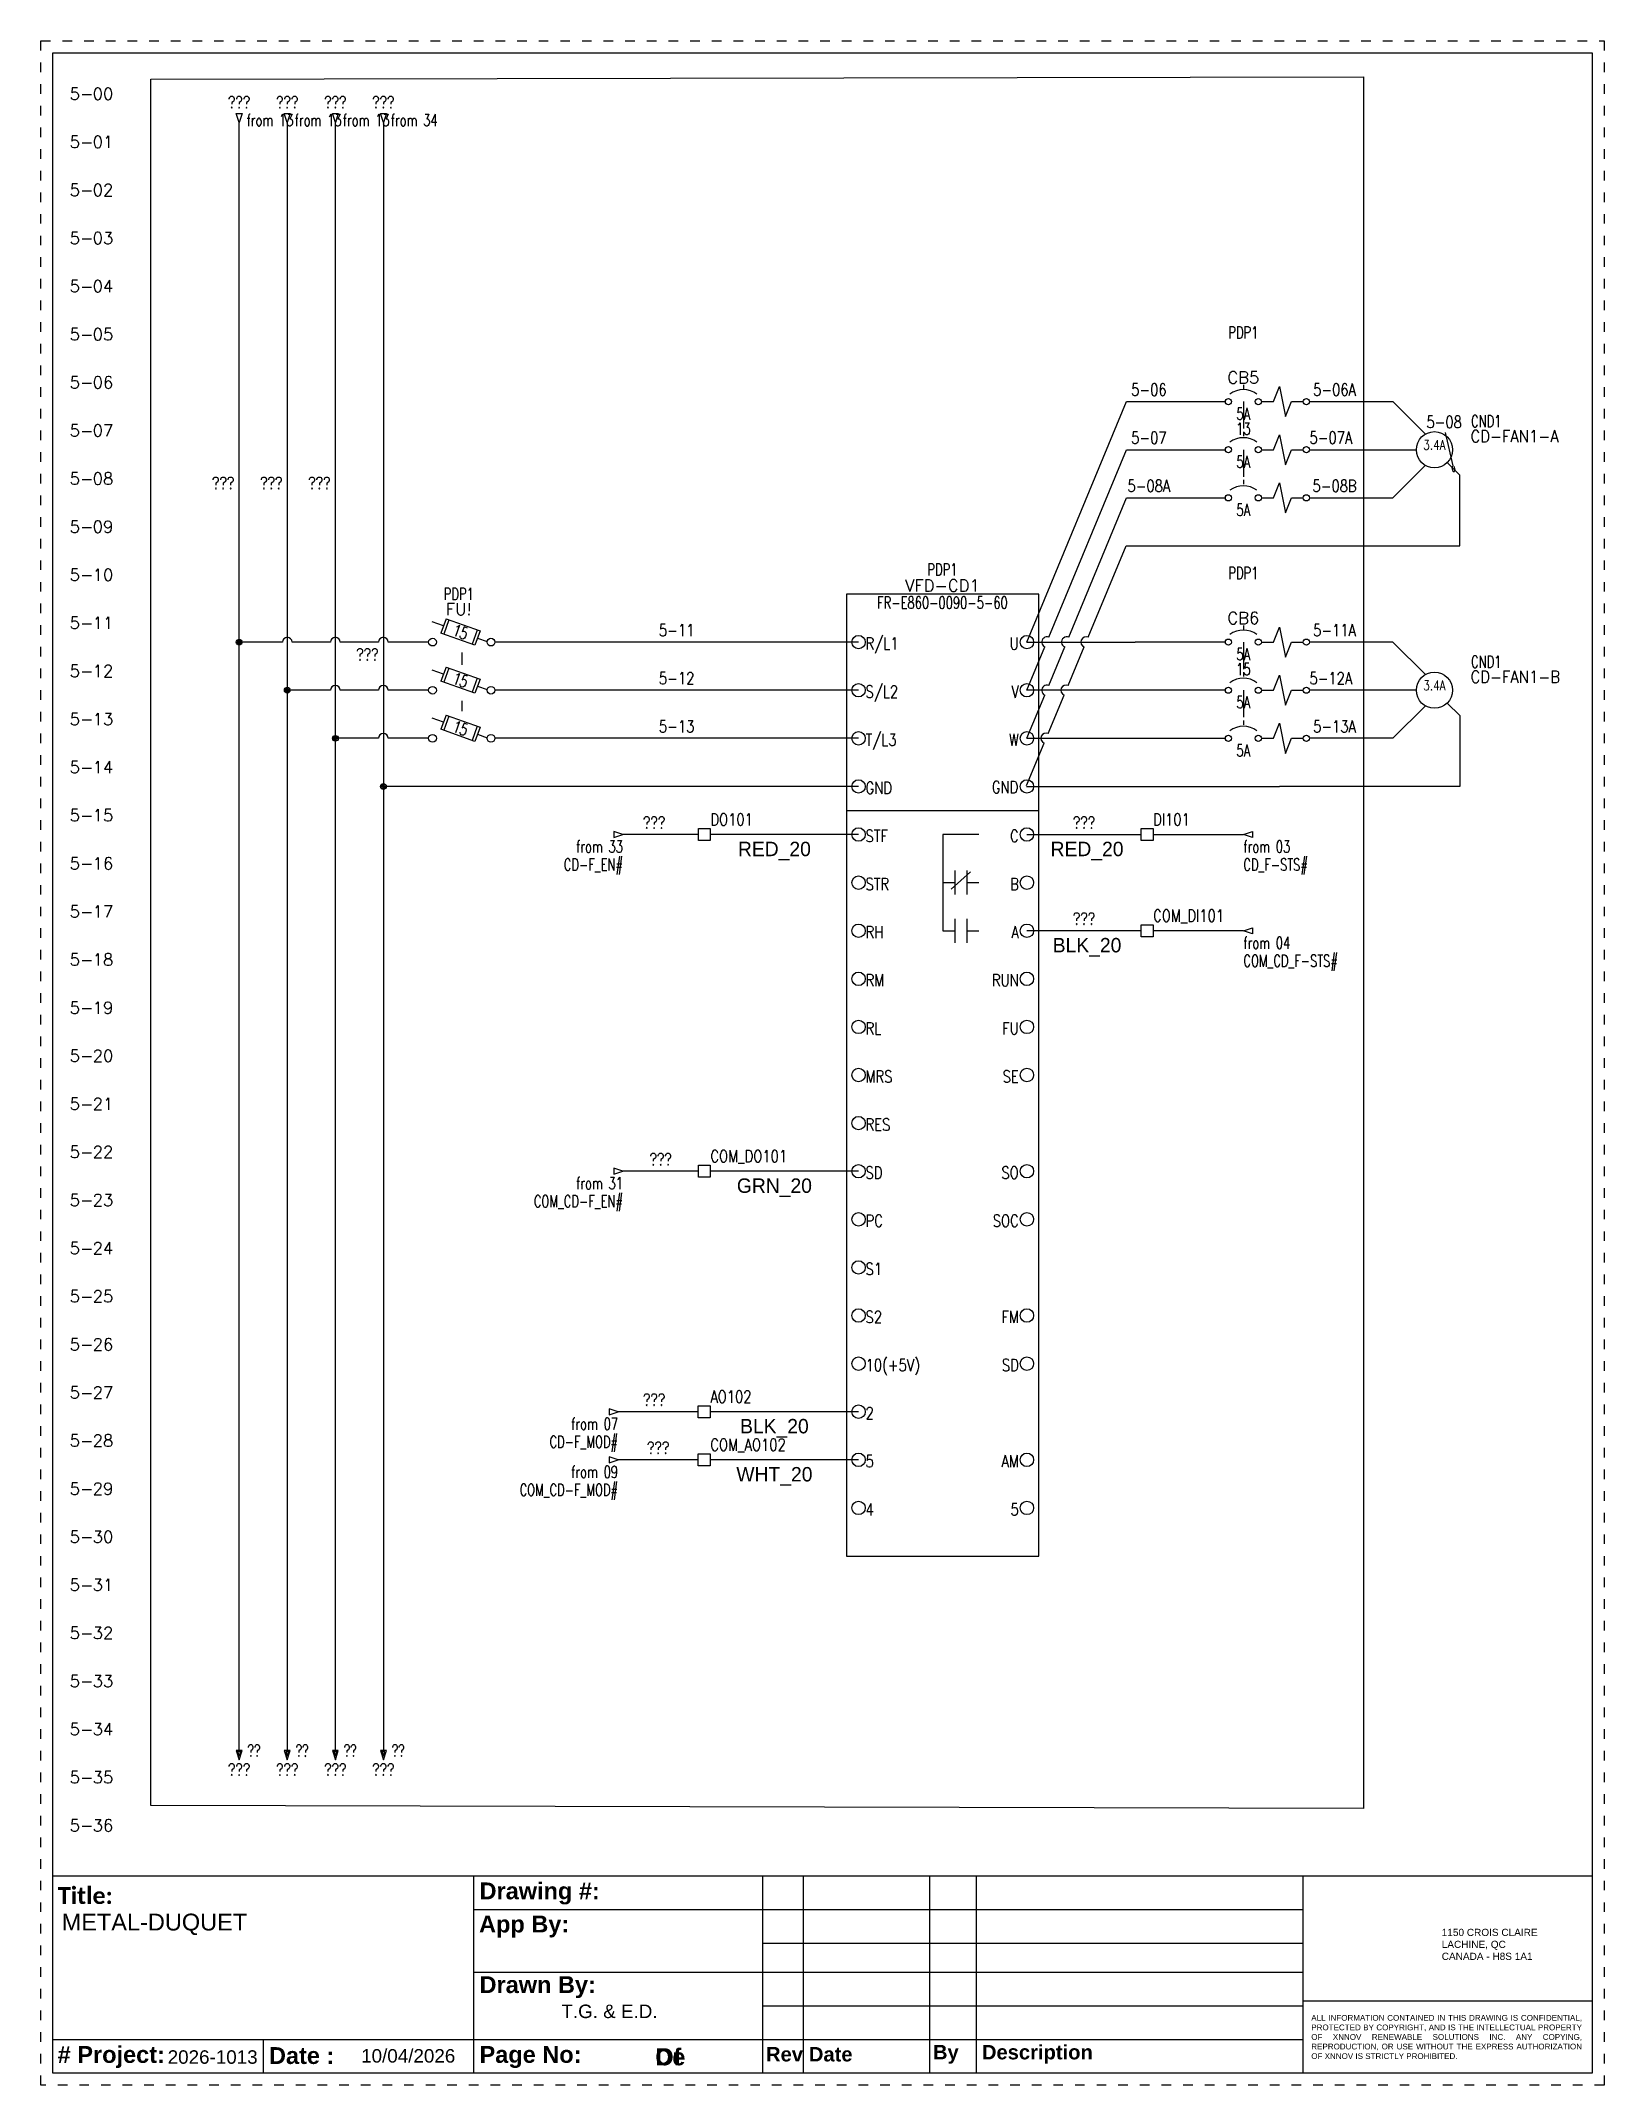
# Model space of a CAD drawing. Header units: inches. Extents: x 0 to 16.2, y 0 to 21.2.
import ezdxf
from ezdxf.enums import TextEntityAlignment as Align

# ---------------------------------------------------------------- set-up
doc = ezdxf.new("R2010")
doc.units = ezdxf.units.IN
doc.header["$MEASUREMENT"] = 0
doc.linetypes.add('DOT2', pattern=[0.125, 0, -0.125])
doc.linetypes.add('HIDDEN2', pattern=[0.1875, 0.125, -0.0625])
for name, color, linetype in [('BLK_20', 250, 'Continuous'), ('BRN_8', 46, 'Continuous'), ('DESC', 7, 'Continuous'), ('GRN_14', 76, 'Continuous'), ('GRN_20', 3, 'Continuous'), ('LINK', 7, 'Continuous'), ('LOC', 8, 'Continuous'), ('MISC', 7, 'Continuous'), ('ORG_8', 30, 'Continuous'), ('RED_20', 1, 'Continuous'), ('SYMS', 7, 'Continuous'), ('TAGFIXED', 7, 'Continuous'), ('TAGS', 7, 'Continuous'), ('TERMS', 123, 'Continuous'), ('WHT_20', 7, 'Continuous'), ('WIREFIXED', 7, 'Continuous'), ('WIRENO', 92, 'Continuous'), ('WIRES', 7, 'Continuous'), ('XREF', 7, 'Continuous'), ('YEL_8', 2, 'Continuous')]:
    doc.layers.add(name, color=color, linetype=linetype)
doc.layers.add('TITLEBLOCK_FRAME', color=7, linetype='DOT2', plot=False)
doc.styles.add('TB_BODY', font='arial.ttf')
doc.styles.add('TB_TITLE', font='ariblk.ttf')
doc.styles.add('WD', font='romans.shx')

msp = doc.modelspace()

# ---------------------------------------------------------------- texts
at = {"style": 'WD'}
for p in [(0.407, 20.2), (0.407, 19.7), (0.407, 19.2), (0.407, 18.7), (0.407, 18.2), (0.407, 17.7), (0.407, 17.2), (0.407, 16.7), (0.407, 16.2), (0.407, 15.7), (0.407, 15.2), (0.407, 14.7), (0.407, 14.2), (0.407, 13.7), (0.407, 13.2), (0.407, 12.7), (0.407, 12.2), (0.407, 11.7), (0.407, 11.2), (0.407, 10.7), (0.407, 10.2), (0.407, 9.7), (0.407, 9.2), (0.407, 8.7), (0.407, 8.2), (0.407, 7.7), (0.407, 7.2), (0.407, 6.7), (0.407, 6.2), (0.407, 5.7), (0.407, 5.2), (0.407, 4.7), (0.407, 4.2), (0.407, 3.7), (0.407, 3.2), (0.407, 2.7)]:
    msp.add_text('5', height=0.125, dxfattribs=at).set_placement(p, align=Align.MIDDLE_RIGHT)
for p in [(0.479, 20.2), (0.479, 19.7), (0.479, 19.2), (0.479, 18.7), (0.479, 18.2), (0.479, 17.7), (0.479, 17.2), (0.479, 16.7), (0.479, 16.2), (0.479, 15.7), (0.479, 15.2), (0.479, 14.7), (0.479, 14.2), (0.479, 13.7), (0.479, 13.2), (0.479, 12.7), (0.479, 12.2), (0.479, 11.7), (0.479, 11.2), (0.479, 10.7), (0.479, 10.2), (0.479, 9.7), (0.479, 9.2), (0.479, 8.7), (0.479, 8.2), (0.479, 7.7), (0.479, 7.2), (0.479, 6.7), (0.479, 6.2), (0.479, 5.7), (0.479, 5.2), (0.479, 4.7), (0.479, 4.2), (0.479, 3.7), (0.479, 3.2), (0.479, 2.7)]:
    msp.add_text('-', height=0.125, dxfattribs=at).set_placement(p, align=Align.MIDDLE)
for s, p in [('01', (0.538, 20.2)), ('02', (0.538, 19.7)), ('03', (0.538, 19.2)), ('04', (0.538, 18.7)), ('05', (0.538, 18.2)), ('06', (0.538, 17.7)), ('07', (0.538, 17.2)), ('08', (0.538, 16.7)), ('09', (0.538, 16.2)), ('10', (0.538, 15.7)), ('11', (0.538, 15.2)), ('12', (0.538, 14.7)), ('13', (0.538, 14.2)), ('14', (0.538, 13.7)), ('15', (0.538, 13.2)), ('16', (0.538, 12.7)), ('17', (0.538, 12.2)), ('18', (0.538, 11.7)), ('19', (0.538, 11.2)), ('20', (0.538, 10.7)), ('21', (0.538, 10.2)), ('22', (0.538, 9.7)), ('23', (0.538, 9.2)), ('24', (0.538, 8.7)), ('25', (0.538, 8.2)), ('26', (0.538, 7.7)), ('27', (0.538, 7.2)), ('28', (0.538, 6.7)), ('29', (0.538, 6.2)), ('30', (0.538, 5.7)), ('31', (0.538, 5.2)), ('32', (0.538, 4.7)), ('33', (0.538, 4.2)), ('34', (0.538, 3.7)), ('35', (0.538, 3.2)), ('36', (0.538, 2.7))]:
    msp.add_text(s, height=0.125, dxfattribs=at).set_placement(p, align=Align.MIDDLE_LEFT)
at = {"layer": 'MISC', "char_height": 0.15, "attachment_point": 2}
for s, insert in [('\\W1.00;RED_20', (7.625, 12.925)), ('\\W1.00;RED_20', (10.875, 12.925)), ('\\W1.00;BLK_20', (10.875, 11.925)), ('\\W1.00;GRN_20', (7.625, 9.425)), ('\\W1.00;BLK_20', (7.625, 6.925)), ('\\W1.00;WHT_20', (7.625, 6.425))]:
    msp.add_mtext(s, dxfattribs=dict(at, insert=insert))

# ---------------------------------------------------------------- blocks, each defined once
blk = doc.blocks.new('HA1D3')
blk.add_lwpolyline([(-0.094, 0), (-0.094, -0.031), (0, 0), (-0.094, 0.031), (-0.094, 0)])
at = {"style": 'WD', "width": 0.8, "flags": 8}
blk.add_attdef('WIRENO', text='', height=0.125, dxfattribs=at).set_placement((0, 0.094), align=Align.RIGHT)
at = {"style": 'WD', "flags": 1}
blk.add_attdef('SIGCODE', text='', height=0.01, dxfattribs=at).set_placement((-0.02, 0.047), align=Align.RIGHT)
blk.add_attdef('X1TERM01', (0, 0), '', height=0.01, dxfattribs=at)
at = {"style": 'WD', "width": 0.7}
for tag, p in [('XREF', (0, -0.188)), ('DESC1', (0, -0.375))]:
    blk.add_attdef(tag, text='', height=0.125, dxfattribs=at).set_placement(p, align=Align.RIGHT)
blk = doc.blocks.new('HA1D2')
blk.add_lwpolyline([(0, 0.094), (0.031, 0.094), (0, 0), (-0.031, 0.094), (0, 0.094)])
at = {"style": 'WD', "width": 0.8, "flags": 8}
blk.add_attdef('WIRENO', text='', height=0.125, dxfattribs=at).set_placement((0, 0.15), align=Align.CENTER)
at = {"style": 'WD', "flags": 1}
for tag, p in [('X8TERM01', (0, 0)), ('SIGCODE', (0.026, 0.066))]:
    blk.add_attdef(tag, p, '', height=0.01, dxfattribs=at)
at = {"style": 'WD', "width": 0.7}
for tag, p in [('XREF', (0.077, -0.037)), ('DESC1', (0.077, -0.206))]:
    blk.add_attdef(tag, p, '', height=0.125, dxfattribs=at)
blk = doc.blocks.new('HA1S4')
for points in [[(0, 0), (-0.031, 0), (0, -0.094), (0.031, 0), (0, 0)], [(0.016, -0.011), (-0.016, -0.011), (0, -0.058), (0.016, -0.011)]]:
    blk.add_lwpolyline(points)
at = {"style": 'WD', "width": 0.7}
for tag, p in [('DESC1', (0.087, 0.113)), ('XREF', (0.087, -0.062))]:
    blk.add_attdef(tag, p, '', height=0.125, dxfattribs=at)
at = {"style": 'WD', "flags": 1}
for tag, p in [('X2TERM01', (0, 0)), ('SIGCODE', (0.035, -0.083))]:
    blk.add_attdef(tag, p, '', height=0.01, dxfattribs=at)
at = {"style": 'WD', "width": 0.8, "flags": 8}
blk.add_attdef('WIRENO', text='', height=0.125, dxfattribs=at).set_placement((0, -0.259), align=Align.CENTER)
blk = doc.blocks.new('HT0001')
for p, q in [((-0.062, 0.062), (0.062, 0.062)), ((-0.062, -0.062), (-0.062, 0.062)), ((0.062, 0.062), (0.062, -0.062)), ((0.062, -0.062), (-0.062, -0.062))]:
    blk.add_line(p, q)
at = {"style": 'WD'}
for tag, p, width in [('INST', (0.062, 0.42), 0.7), ('LOC', (0.062, 0.25), 0.7), ('DESC1', (0.05, -0.385), 0.8)]:
    blk.add_attdef(tag, p, '', height=0.125, dxfattribs=dict(at, width=width))
at = {"linetype": 'Continuous', "style": 'WD'}
for tag, p, height, width, flags in [('TERM01', (0.062, 0.094), 0.125, 0.8, 8), ('TAGSTRIP', (0.05, -0.229), 0.125, 0.9, 8), ('DESC2', (0.05, -0.541), 0.125, 0.8, 8), ('CAT', (0.213, -0.406), 0.109, 0.8, 1), ('DESC3', (0.05, -0.698), 0.125, 0.8, 8)]:
    blk.add_attdef(tag, p, '', height=height, dxfattribs=dict(at, width=width, flags=flags))
at = {"style": 'WD', "flags": 1}
for tag, p, height in [('X4TERM01', (-0.062, 0), 0.0125), ('X4TERMDESC01', (-0.055, -0.023), 0.025), ('X2TERMDESC01', (-0.006, 0.029), 0.025), ('STRIPSEQ', (0, 0), 0.00125), ('X2TERM01', (0, 0.062), 0.0125), ('X2PIN01', (0.033, 0.084), 0.0125), ('X1TERMDESC01', (0.039, 0.007), 0.025), ('X1TERM01', (0.062, 0), 0.0125), ('X1PIN01', (0.087, 0.016), 0.0125), ('X4PIN01', (-0.114, -0.038), 0.0125), ('LINKTERM', (0, -0.002), 0.00125), ('X8TERM01', (0, -0.062), 0.0125), ('X8TERMDESC01', (0, -0.054), 0.025), ('X8PIN01', (0.026, -0.096), 0.0125)]:
    blk.add_attdef(tag, p, '', height=height, dxfattribs=at)
at = {"linetype": 'Continuous', "style": 'WD', "width": 0.8, "flags": 1}
blk.add_attdef('MFG', text='', height=0.109, dxfattribs=at).set_placement((0.088, -0.406), align=Align.RIGHT)
at = {"style": 'WD', "width": 0.7, "flags": 1}
blk.add_attdef('ASSYCODE', (0.062, -0.281), '', height=0.01, dxfattribs=at)
blk = doc.blocks.new('WD_WNV')
at = {"linetype": 'Continuous', "style": 'WD', "width": 0.8}
blk.add_attdef('WIRENO', text='', height=0.125, dxfattribs=at).set_placement((-0.05, 0), align=Align.MIDDLE_RIGHT)
at = {"style": 'WD', "flags": 1}
for tag, p in [('W01USER', (-0.062, 0.094)), ('W02USER', (-0.062, 0.086)), ('W03USER', (-0.062, 0.078)), ('W04USER', (-0.062, 0.07)), ('W05USER', (-0.062, 0.062)), ('W06USER', (-0.062, 0.055)), ('W07USER', (-0.062, 0.047)), ('W08USER', (-0.062, 0.039)), ('W09USER', (-0.062, 0.031)), ('W10USER', (-0.062, 0.023))]:
    blk.add_attdef(tag, text='', height=0.005, dxfattribs=at).set_placement(p, align=Align.CENTER)
blk = doc.blocks.new('WD_WNH')
at = {"linetype": 'Continuous', "style": 'WD', "width": 0.8}
blk.add_attdef('WIRENO', text='', height=0.125, dxfattribs=at).set_placement((0, 0.062), align=Align.CENTER)
at = {"style": 'WD', "flags": 1}
for tag, p in [('W01USER', (0, 0.078)), ('W02USER', (0, 0.07)), ('W03USER', (0, 0.062)), ('W04USER', (0, 0.055)), ('W05USER', (0, 0.047)), ('W06USER', (0, 0.039)), ('W07USER', (0, 0.031)), ('W08USER', (0, 0.023)), ('W09USER', (0, 0.016)), ('W10USER', (0, 0.008))]:
    blk.add_attdef(tag, text='', height=0.005, dxfattribs=at).set_placement(p, align=Align.CENTER)
blk = doc.blocks.new('WD_MLRH7')
at = {"style": 'WD'}
blk.add_attdef('WDCOPY_DASH', text='', height=0.125, dxfattribs=at).set_placement((-0.684, 0), align=Align.MIDDLE)
blk.add_attdef('SHEET', text='', height=0.125, dxfattribs=at).set_placement((-0.756, 0), align=Align.MIDDLE_RIGHT)
blk.add_attdef('RUNGFIRST', text='', height=0.125, dxfattribs=at).set_placement((-0.625, 0), align=Align.MIDDLE_LEFT)
at = {"style": 'WD', "flags": 1}
for tag, p in [('RUNGHORV', (-0.25, -0.127)), ('RUNGDIST', (-0.25, -0.2)), ('RUNGCNT', (-0.25, -0.237)), ('RUNGINC', (-0.25, -0.163)), ('WIRE-START', (-0.25, -0.356)), ('WIRE-GSUF', (-0.25, -0.396)), ('PH3SPACE', (-0.25, -0.437)), ('WIREMODE', (-0.25, -0.281)), ('WIREFMT', (-0.25, -0.321))]:
    blk.add_attdef(tag, text='', height=0.025, dxfattribs=at).set_placement(p, align=Align.RIGHT)
blk = doc.blocks.new('2026 XNNOV portrait EN')
at = {"color": 5}
for p, q in [((0, 21), (16, 21)), ((0, 0), (0, 21)), ((0, 21), (16, 21)), ((0, 0), (0, 21)), ((16, 21), (16, 0)), ((16, 21), (16, 0)), ((0, 2.05), (16, 2.05)), ((0, 2.05), (16, 2.05)), ((4.372, 2.05), (4.372, 0)), ((4.372, 2.05), (4.372, 0)), ((7.376, 2.05), (7.376, 0)), ((7.376, 2.05), (7.376, 0)), ((7.8, 2.05), (7.8, 0)), ((7.8, 2.05), (7.8, 0)), ((9.113, 2.05), (9.113, 0)), ((9.113, 2.05), (9.113, 0)), ((9.599, 2.05), (9.599, 0)), ((9.599, 2.05), (9.599, 0)), ((12.992, 2.05), (12.992, 0)), ((12.992, 2.05), (12.992, 0)), ((4.372, 1.7), (12.992, 1.7)), ((4.372, 1.7), (12.992, 1.7)), ((7.376, 1.35), (12.992, 1.35)), ((7.376, 1.35), (12.992, 1.35)), ((4.372, 1.05), (12.992, 1.05)), ((4.372, 1.05), (12.992, 1.05)), ((7.376, 0.7), (12.992, 0.7)), ((7.376, 0.7), (12.992, 0.7)), ((12.992, 0.75), (16, 0.75)), ((12.992, 0.75), (16, 0.75)), ((0, 0.35), (12.992, 0.35)), ((0, 0.35), (12.992, 0.35)), ((2.186, 0.35), (2.186, 0)), ((16, 0), (0, 0)), ((16, 0), (0, 0))]:
    blk.add_line(p, q, dxfattribs=at)
at = {"layer": 'TITLEBLOCK_FRAME'}
blk.add_lwpolyline([(-0.125, 21.125), (16.125, 21.125), (16.125, -0.125), (-0.125, -0.125)], close=True, dxfattribs=at)
blk.add_lwpolyline([(-0.125, 21.125), (16.125, 21.125), (16.125, -0.125), (-0.125, -0.125)], close=True, dxfattribs=at)
at = {"color": 7}
for s, width, gutter_width, heights, insert, char_height, attachment_point, style in [('{\\fCalibri|b1|i0|c0|p34;Title:}', 4.49877, 1.75, [-0.19], (0.052, 1.933), 0.175, 1, 'TB_TITLE'), ('{\\fArial|b1|i0|c0|p34;Drawing #:}', 2.99404, 4.083, [-0.229], (4.435, 1.867), 0.175, 4, 'TB_TITLE'), ('{\\fArial|b1|i0|c0|p34;App By:}', 4.49661, 1.749, [-0.226], (4.43, 1.523), 0.175, 4, 'TB_TITLE'), ('{\\fArial|b1|i0|c0|p34;Drawn By:}', 2.16756, 1.749, [0.131], (4.435, 0.893), 0.175, 4, 'TB_TITLE'), ('{\\fArial|b1|i0|c0|p34;# Project:}', 1.25184, 1.749, [-0.229], (0.05, 0.167), 0.175, 4, 'TB_TITLE'), ('{\\fArial|b1|i0|c0|p34;Date :}', 2.18747, 1.749, [-0.178], (2.246, 0.181), 0.175, 4, 'TB_TITLE'), ('{\\fArial|b1|i0|c0|p34;Page No:}', 4.49661, 1.749, [-0.226], (4.435, 0.167), 0.175, 4, 'TB_TITLE'), ('{\\fArial|b1|i0|c0|p34;Page No:}', 4.49661, 1.749, [-0.226], (4.435, 0.167), 0.175, 4, 'TB_TITLE'), ('{\\fArial|b1|i0|c0|p34;Of}', 4.49661, 1.749, [-0.181], (6.262, 0.167), 0.175, 4, 'TB_TITLE'), ('{\\fArial|b1|i0|c0|p34;De}', 4.49661, 1.749, [-0.178], (6.262, 0.167), 0.175, 4, 'WD'), ('{\\fArial|b1|i0|c0|p34;Rev}', 0.34979, 1.749, [-0.152], (7.413, 0.195), 0.15, 4, 'TB_TITLE'), ('{\\fArial|b1|i0|c0|p34;Rev}', 0.34979, 1.749, [-0.152], (7.413, 0.195), 0.15, 4, 'TB_TITLE'), ('{\\fArial|b1|i0|c0|p34; Date}', 0.58778, 1.749, [-0.152], (7.8, 0.195), 0.15, 4, 'TB_TITLE'), ('{\\fArial|b1|i0|c0|p34; Date}', 0.58778, 1.749, [-0.152], (7.8, 0.195), 0.15, 4, 'TB_TITLE'), ('{\\fArial|b1|i0|c0|p34;By}', 0.36928, 1.749, [-0.194], (9.148, 0.195), 0.15, 4, 'TB_TITLE'), ('{\\fArial|b1|i0|c0|p34; Description}', 1.60793, 1.749, [-0.191], (9.599, 0.195), 0.15, 4, 'TB_TITLE')]:
    blk.add_mtext_dynamic_manual_height_columns(s, width=width, gutter_width=gutter_width, heights=heights, dxfattribs=dict(at, insert=insert, char_height=char_height, attachment_point=attachment_point, style=style))
at = {"style": 'TB_BODY'}
for s, width, gutter_width, heights, insert, char_height, attachment_point in [('1150 CROIS CLAIRE\\PLACHINE, QC^JCANADA - H8S 1A1', 1.56147, 0.995, [-0.329], (14.437, 1.5), 0.07464, 1), ('\\pxqj;ALL INFORMATION CONTAINED IN THIS DRAWING IS CONFIDENTIAL, PROTECTED BY COPYRIGHT, AND IS THE INTELLECTUAL PROPERTY OF XNNOV RENEWABLE SOLUTIONS INC. ANY COPYING, REPRODUCTION, OR USE WITHOUT THE EXPRESS AUTHORIZATION OF XNNOV IS STRICTLY PROHIBITED.', 2.80577, 0.597, [-0.464], (13.081, 0.375), 0.059714, 4)]:
    blk.add_mtext_dynamic_manual_height_columns(s, width=width, gutter_width=gutter_width, heights=heights, dxfattribs=dict(at, insert=insert, char_height=char_height, attachment_point=attachment_point))
at = {"color": 7, "style": 'TB_BODY', "flags": 4}
for tag, p in [('N5', (7.597, 1.925)), ('N4', (7.597, 1.575)), ('N3', (7.597, 1.225)), ('N2', (7.597, 0.925)), ('N1', (7.597, 0.575)), ('PAGENO', (5.883, 0.167)), ('SHEETMAX', (6.824, 0.157))]:
    blk.add_attdef(tag, text='', height=0.14, dxfattribs=at).set_placement(p, align=Align.MIDDLE_CENTER)
for tag, height, p in [('DATE5', 0.14, (7.854, 1.925)), ('PAR5', 0.14, (9.104, 1.925)), ('DESCRIPTION5', 0.14, (9.661, 1.925)), ('TITLE1', 0.175, (0.091, 1.57)), ('DATE4', 0.14, (7.854, 1.575)), ('PAR4', 0.14, (9.104, 1.575)), ('DESCRIPTION4', 0.14, (9.661, 1.575)), ('TITLE2', 0.175, (0.091, 1.306)), ('AP.PAR', 0.14, (5.526, 1.365)), ('DATE3', 0.14, (7.854, 1.225)), ('PAR3', 0.14, (9.104, 1.225)), ('DESCRIPTION3', 0.14, (9.661, 1.225)), ('TITLE3', 0.175, (0.091, 1.041)), ('DATE2', 0.14, (7.854, 0.925)), ('PAR2', 0.14, (9.104, 0.925)), ('DESCRIPTION2', 0.14, (9.661, 0.925)), ('DESS.PAR', 0.14, (5.286, 0.642)), ('DATE1', 0.14, (7.854, 0.575)), ('PAR1', 0.14, (9.109, 0.575)), ('DESCRIPTION1', 0.14, (9.645, 0.575)), ('PRJCT', 0.14, (1.193, 0.167)), ('DATE', 0.14, (3.204, 0.179))]:
    blk.add_attdef(tag, text='', height=height, dxfattribs=at).set_placement(p, align=Align.MIDDLE_LEFT)
blk = doc.blocks.new('*U21')
blk.add_circle((0, 0), 0.0699)
blk = doc.blocks.new('*U22')
at = {"color": 0, "linetype": 'ByBlock', "lineweight": -2, "transparency": 16777216}
for p in [(0, 1.5), (0, 1), (0, 0.5), (0, 0)]:
    blk.add_blockref('*U21', p, dxfattribs=at)
blk = doc.blocks.new('*U23')
blk.add_circle((0, 0), 0.0699)
blk = doc.blocks.new('*U24')
at = {"color": 0, "linetype": 'ByBlock', "lineweight": -2, "transparency": 16777216}
for p in [(0, 1.5), (0, 1), (0, 0.5), (0, 0)]:
    blk.add_blockref('*U23', p, dxfattribs=at)
blk = doc.blocks.new('*U25')
blk.add_circle((0, 0), 0.0699)
blk = doc.blocks.new('*U26')
at = {"color": 0, "linetype": 'ByBlock', "lineweight": -2, "transparency": 16777216}
for p in [(0, 7), (0, 6.5), (0, 6), (0, 5.5), (0, 5), (0, 4.5), (0, 4), (0, 3.5), (0, 3), (0, 2.5), (0, 2), (0, 1.5), (0, 1), (0, 0.5), (0, 0)]:
    blk.add_blockref('*U25', p, dxfattribs=at)
blk = doc.blocks.new('*U27')
blk.add_circle((0, 0), 0.0699)
blk = doc.blocks.new('*U28')
at = {"color": 0, "linetype": 'ByBlock', "lineweight": -2, "transparency": 16777216}
for p in [(0, 1), (0, 0.5), (0, 0)]:
    blk.add_blockref('*U27', p, dxfattribs=at)
blk = doc.blocks.new('*U29')
blk.add_circle((0, 0), 0.0699)
blk = doc.blocks.new('*U30')
at = {"color": 0, "linetype": 'ByBlock', "lineweight": -2, "transparency": 16777216}
for p in [(0, 1), (0, 0.5), (0, 0)]:
    blk.add_blockref('*U29', p, dxfattribs=at)
blk = doc.blocks.new('*U31')
blk.add_circle((0, 0), 0.0699)
blk = doc.blocks.new('*U32')
at = {"color": 0, "linetype": 'ByBlock', "lineweight": -2, "transparency": 16777216}
for p in [(0, 0.5), (0, 0)]:
    blk.add_blockref('*U31', p, dxfattribs=at)
blk = doc.blocks.new('*U33')
blk.add_circle((0, 0), 0.0699)
blk = doc.blocks.new('*U34')
at = {"color": 0, "linetype": 'ByBlock', "lineweight": -2, "transparency": 16777216}
for p in [(0, 0.5), (0, 0)]:
    blk.add_blockref('*U33', p, dxfattribs=at)
blk = doc.blocks.new('*U35')
blk.add_circle((0, 0), 0.0699)
blk = doc.blocks.new('*U36')
at = {"color": 0, "linetype": 'ByBlock', "lineweight": -2, "transparency": 16777216}
for p in [(0, 0.5), (0, 0)]:
    blk.add_blockref('*U35', p, dxfattribs=at)
blk = doc.blocks.new('HDV1_FR-E860')
for p, q in [((0, -2.25), (2, -2.25)), ((1.375, -2.5), (1, -2.5)), ((1, -2.5), (1, -3.5)), ((1.289, -2.889), (1.088, -3.068)), ((1.125, -2.875), (1.125, -3.125)), ((1.25, -2.875), (1.25, -3.125)), ((1, -3), (1.125, -3)), ((1.25, -3), (1.375, -3)), ((1.125, -3.375), (1.125, -3.625)), ((1.25, -3.375), (1.25, -3.625)), ((1, -3.5), (1.125, -3.5)), ((1.25, -3.5), (1.375, -3.5))]:
    blk.add_line(p, q)
blk.add_lwpolyline([(0, -10), (2, -10), (2, 0), (0, 0)], close=True)
for name, p in [('*U22', (0.125, -2)), ('*U24', (1.875, -2)), ('*U26', (0.125, -9.5)), ('*U28', (1.875, -3.5)), ('*U30', (1.875, -5)), ('*U32', (1.875, -6.5)), ('*U34', (1.875, -8)), ('*U36', (1.875, -9.5))]:
    blk.add_blockref(name, p)
at = {"style": 'WD', "width": 0.7}
for tag, p in [('LOC', (0.997, 0.192)), ('INST', (1.983, 0.01)), ('XREF', (2.301, 0.004)), ('DESC1', (0.997, -0.152))]:
    blk.add_attdef(tag, text='', height=0.125, dxfattribs=at).set_placement(p, align=Align.CENTER)
at = {"style": 'WD', "flags": 9}
for tag in ['ASSYCODE', 'MFG', 'CAT']:
    blk.add_attdef(tag, text='', height=0.01, dxfattribs=at).set_placement((0, 0), align=Align.CENTER)
at = {"style": 'WD'}
for tag, p, height, flags in [('FAMILY', (0, 0), 0.01, 9), ('X4TERM01', (0.125, -0.5), 0.005, 1), ('X1TERM20', (1.875, -0.5), 0.005, 1), ('X4TERM02', (0.125, -1), 0.005, 1), ('X1TERM21', (1.875, -1), 0.005, 1), ('X4TERM03', (0.125, -1.5), 0.005, 1), ('X1TERM22', (1.875, -1.5), 0.005, 1), ('X4TERM04', (0.125, -2), 0.005, 1), ('X1TERM23', (1.87, -1.992), 0.005, 1), ('X4TERM05', (0.125, -2.5), 0.005, 1), ('X1TERM24', (1.875, -2.5), 0.005, 1), ('X4TERM06', (0.125, -3), 0.005, 1), ('X1TERM25', (1.875, -3), 0.005, 1), ('X4TERM07', (0.125, -3.5), 0.005, 1), ('X1TERM26', (1.875, -3.5), 0.005, 1), ('X4TERM08', (0.125, -4), 0.005, 1), ('X1TERM27', (1.875, -4), 0.005, 1), ('X4TERM09', (0.125, -4.5), 0.005, 1), ('X1TERM28', (1.875, -4.5), 0.005, 1), ('X4TERM10', (0.125, -5), 0.005, 1), ('X1TERM29', (1.875, -5), 0.005, 1), ('X4TERM11', (0.125, -5.5), 0.005, 1), ('X4TERM12', (0.125, -6), 0.005, 1), ('X1TERM30', (1.875, -6), 0.005, 1), ('X4TERM13', (0.125, -6.5), 0.005, 1), ('X1TERM31', (1.875, -6.5), 0.005, 1), ('X4TERM14', (0.125, -7), 0.005, 1), ('X4TERM15', (0.125, -7.5), 0.005, 1), ('X1TERM32', (1.875, -7.5), 0.005, 1), ('X4TERM16', (0.125, -8), 0.005, 1), ('X1TERM33', (1.875, -8), 0.005, 1), ('X4TERM17', (0.125, -8.5), 0.005, 1), ('X4TERM18', (0.125, -9), 0.005, 1), ('X1TERM34', (1.875, -9), 0.005, 1), ('X4TERM19', (0.125, -9.5), 0.005, 1), ('X1TERM35', (1.875, -9.5), 0.005, 1)]:
    blk.add_attdef(tag, p, '', height=height, dxfattribs=dict(at, flags=flags))
blk.add_attdef('TAG1', text='', height=0.125, dxfattribs=at).set_placement((0.997, 0.025), align=Align.CENTER)
at = {"style": 'WD', "width": 0.8}
for tag, p in [('R/L1', (0.198, -0.515)), ('TERM02', (0.198, -1.015)), ('TERM03', (0.198, -1.515)), ('TERM04', (0.198, -2.015)), ('TERM05', (0.198, -2.515)), ('TERM06', (0.198, -3.015)), ('TERM07', (0.198, -3.515)), ('TERM08', (0.198, -4.015)), ('TERM09', (0.198, -4.515)), ('TERM10', (0.198, -5.015)), ('TERM11', (0.198, -5.515)), ('TERM12', (0.198, -6.015)), ('TERM13', (0.198, -6.515)), ('TERM14', (0.198, -7.015)), ('TERM15', (0.198, -7.515)), ('10(+5V)', (0.198, -8.015)), ('TERM17', (0.198, -8.515)), ('TERM18', (0.198, -9.015)), ('TERM19', (0.198, -9.515))]:
    blk.add_attdef(tag, text='', height=0.125, dxfattribs=at).set_placement(p, align=Align.MIDDLE_LEFT)
for tag, p in [('TERM20', (1.79, -0.515)), ('TERM21', (1.79, -1.015)), ('TERM22', (1.79, -1.515)), ('TERM23', (1.785, -2.007)), ('TERM24', (1.79, -2.515)), ('TERM25', (1.79, -3.015)), ('TERM26', (1.79, -3.515)), ('TERM27', (1.79, -4.015)), ('TERM28', (1.79, -4.515)), ('TERM29', (1.79, -5.015)), ('TERM30', (1.79, -6.015)), ('TERM31', (1.79, -6.515)), ('TERM32', (1.79, -7.515)), ('TERM33', (1.79, -8.015)), ('TERM34', (1.79, -9.015)), ('TERM35', (1.79, -9.515))]:
    blk.add_attdef(tag, text='', height=0.125, dxfattribs=at).set_placement(p, align=Align.MIDDLE_RIGHT)
blk = doc.blocks.new('WDDOT')
for radius in [0.03, 0.0187, 0.00929]:
    blk.add_circle((0, 0), radius)
blk = doc.blocks.new('Hds11fl')
for p, q in [((-0.163, 0.241), (-0.216, 0.094)), ((-0.134, 0.231), (-0.187, 0.084)), ((-0.163, 0.241), (0.19, 0.116)), ((-0.19, 0.168), (-0.307, 0.21)), ((0.137, -0.032), (-0.216, 0.094)), ((0.16, 0.126), (0.108, -0.021)), ((0.19, 0.116), (0.137, -0.032)), ((0.164, 0.042), (0.264, 0.006))]:
    blk.add_line(p, q)
at = {"linetype": 'Continuous'}
for centre in [(-0.304, 0), (0.304, 0)]:
    blk.add_circle(centre, 0.04, dxfattribs=at)
at = {"style": 'WD', "width": 0.7}
for tag, p in [('INST', (-0.031, 0.607)), ('LOC', (-0.031, 0.438))]:
    blk.add_attdef(tag, text='', height=0.125, dxfattribs=at).set_placement(p, align=Align.CENTER)
blk.add_attdef('RATING1', text='', height=0.125, rotation=340.3798, dxfattribs=at).set_placement((-0.013, 0.105), align=Align.MIDDLE_CENTER)
at = {"style": 'WD'}
blk.add_attdef('TAG1', text='', height=0.125, dxfattribs=at).set_placement((-0.031, 0.281), align=Align.CENTER)
for tag, p in [('X2LINK', (0, 0.406)), ('X8LINK', (0, -0.109))]:
    blk.add_attdef(tag, p, '', height=0.01, dxfattribs=at)
at = {"linetype": 'Continuous', "style": 'WD', "flags": 9}
for tag, p in [('ASSYCODE', (0.126, 0.206)), ('MFG', (0.126, 0.228)), ('CAT', (0.126, 0.247))]:
    blk.add_attdef(tag, text='', height=0.01, dxfattribs=at).set_placement(p, align=Align.CENTER)
at = {"style": 'WD'}
for tag, p, height, flags in [('FAMILY', (0.098, 0.264), 0.01, 9), ('X4TERM01', (-0.344, 0), 0.0125, 1), ('CONTACT', (0.098, 0.187), 0.01, 9), ('X1TERM02', (0.344, 0), 0.0125, 1)]:
    blk.add_attdef(tag, p, '', height=height, dxfattribs=dict(at, flags=flags))
at = {"linetype": 'Continuous', "style": 'WD', "flags": 8}
blk.add_attdef('TERM01', text='', height=0.125, dxfattribs=at).set_placement((-0.406, -0.031), align=Align.TOP_RIGHT)
blk.add_attdef('TERM02', text='', height=0.125, dxfattribs=at).set_placement((0.406, -0.031), align=Align.TOP_LEFT)
blk = doc.blocks.new('HDS21FL')
for p, q in [((-0.163, 0.241), (-0.216, 0.094)), ((-0.134, 0.231), (-0.187, 0.084)), ((-0.163, 0.241), (0.19, 0.116)), ((-0.19, 0.168), (-0.307, 0.21)), ((0.137, -0.032), (-0.216, 0.094)), ((0.16, 0.126), (0.108, -0.021)), ((0.19, 0.116), (0.137, -0.032)), ((0.164, 0.042), (0.264, 0.006))]:
    blk.add_line(p, q)
at = {"linetype": 'Continuous'}
for centre in [(-0.304, 0), (0.304, 0)]:
    blk.add_circle(centre, 0.04, dxfattribs=at)
at = {"style": 'WD', "width": 0.7}
for tag, p in [('INST', (-0.031, 0.607)), ('LOC', (-0.031, 0.438))]:
    blk.add_attdef(tag, text='', height=0.125, dxfattribs=at).set_placement(p, align=Align.CENTER)
blk.add_attdef('RATING1', text='', height=0.125, rotation=340.3798, dxfattribs=at).set_placement((-0.013, 0.105), align=Align.MIDDLE_CENTER)
at = {"style": 'WD'}
blk.add_attdef('TAG2', text='', height=0.125, dxfattribs=at).set_placement((-0.031, 0.281), align=Align.CENTER)
for tag, p in [('X2LINK', (0, 0.375)), ('X8LINK', (0, -0.109))]:
    blk.add_attdef(tag, p, '', height=0.01, dxfattribs=at)
for tag, p, height, flags in [('CONTACT', (0.098, 0.24), 0.01, 9), ('FAMILY', (0.098, 0.264), 0.01, 9), ('X4TERM01', (-0.344, 0), 0.0125, 1), ('X1TERM02', (0.344, 0), 0.0125, 1)]:
    blk.add_attdef(tag, p, '', height=height, dxfattribs=dict(at, flags=flags))
at = {"linetype": 'Continuous', "style": 'WD', "flags": 8}
blk.add_attdef('TERM01', text='', height=0.125, dxfattribs=at).set_placement((-0.406, -0.031), align=Align.TOP_RIGHT)
blk.add_attdef('TERM02', text='', height=0.125, dxfattribs=at).set_placement((0.406, -0.031), align=Align.TOP_LEFT)
blk = doc.blocks.new('HMO13')
blk.add_circle((0, 0), 0.188)
at = {"style": 'WD'}
for tag, p, width in [('INST', (0.381, 0.403), 0.7), ('LOC', (0.381, 0.234), 0.7), ('TAG1', (0.375, 0.077), 0.9), ('DESC1', (0.376, -0.079), 0.9), ('DESC2', (0.376, -0.235), 0.9), ('RATING3', (0.375, -0.548), 0.8), ('DESC3', (0.376, -0.391), 0.9), ('RATING4', (0.375, -0.704), 0.8), ('WDTAGALT', (0.375, -0.875), 0.7)]:
    blk.add_attdef(tag, p, '', height=0.125, dxfattribs=dict(at, width=width))
at = {"style": 'WD', "width": 0.8}
blk.add_attdef('RATING1', text='', height=0.1, dxfattribs=at).set_placement((0, 0), align=Align.CENTER)
at = {"style": 'WD', "flags": 1}
for tag, p in [('X4TERM02', (-0.188, 0)), ('X0TERM01', (-0.094, 0.162)), ('X0TERM03', (-0.094, -0.162)), ('X0TERM04', (0.133, -0.133))]:
    blk.add_attdef(tag, p, '', height=0.0125, dxfattribs=at)
at = {"linetype": 'Continuous', "style": 'WD', "flags": 9}
blk.add_attdef('ASSYCODE', text='', height=0.01, dxfattribs=at).set_placement((0, 0.125), align=Align.CENTER)
at = {"style": 'WD', "flags": 9}
blk.add_attdef('FAMILY', text='', height=0.01, dxfattribs=at).set_placement((-0.005, 0.17), align=Align.CENTER)
at = {"linetype": 'Continuous', "style": 'WD', "flags": 1}
for tag, p in [('MFG', (0, 0.14)), ('CAT', (0, 0.159))]:
    blk.add_attdef(tag, text='', height=0.01, dxfattribs=at).set_placement(p, align=Align.MIDDLE)
at = {"style": 'WD', "width": 0.8}
blk.add_attdef('RATING2', text='', height=0.1, dxfattribs=at).set_placement((0, -0.031), align=Align.TOP_CENTER)
blk = doc.blocks.new('HA1D1')
blk.add_lwpolyline([(0.094, 0), (0.094, -0.031), (0, 0), (0.094, 0.031), (0.094, 0)])
at = {"style": 'WD', "width": 0.8, "flags": 8}
blk.add_attdef('WIRENO', (0, 0.094), '', height=0.125, dxfattribs=at)
at = {"style": 'WD', "flags": 1}
for tag, p in [('SIGCODE', (-0.02, 0.047)), ('X4TERM01', (0, 0))]:
    blk.add_attdef(tag, p, '', height=0.01, dxfattribs=at)
at = {"style": 'WD', "width": 0.7}
for tag, p in [('XREF', (0, -0.188)), ('DESC1', (0, -0.375))]:
    blk.add_attdef(tag, p, '', height=0.125, dxfattribs=at)
blk = doc.blocks.new('HCB11M')
for p, q in [((0, 0.173), (0, 0.126)), ((0.188, 0), (0.312, 0)), ((0.312, 0), (0.375, 0.156)), ((0.375, 0.156), (0.438, -0.156)), ((0.438, -0.156), (0.5, 0)), ((0.5, 0), (0.623, 0))]:
    blk.add_line(p, q)
for centre in [(-0.155, 0), (0.155, 0), (0.655, 0)]:
    blk.add_circle(centre, 0.0322)
blk.add_arc((0, -0.109), 0.234, 53.1301, 126.8699)
at = {"style": 'WD', "width": 0.7}
for tag, p in [('INST', (0, 0.826)), ('LOC', (0, 0.656)), ('DESC1', (0, 0.5)), ('DESC2', (0, 0.344)), ('RATING1', (0, -0.188)), ('XREF', (0, -0.344))]:
    blk.add_attdef(tag, text='', height=0.125, dxfattribs=at).set_placement(p, align=Align.CENTER)
at = {"style": 'WD'}
blk.add_attdef('TAG1', text='', height=0.125, dxfattribs=at).set_placement((0, 0.188), align=Align.CENTER)
for tag, p, height, flags in [('X2LINK', (0, 0.219), 0.01, 1), ('X4TERM01', (-0.188, 0), 0.0125, 1), ('X8LINK', (0, 0), 0.01, 1), ('FAMILY', (0.205, 0.152), 0.01, 9), ('CONTACT', (0.205, 0.131), 0.01, 9), ('X1TERM02', (0.688, 0), 0.0125, 1)]:
    blk.add_attdef(tag, p, '', height=height, dxfattribs=dict(at, flags=flags))
at = {"linetype": 'Continuous', "style": 'WD', "flags": 9}
for tag, p in [('ASSYCODE', (0.232, 0.071)), ('MFG', (0.228, 0.089)), ('CAT', (0.23, 0.108))]:
    blk.add_attdef(tag, text='', height=0.01, dxfattribs=at).set_placement(p, align=Align.CENTER)
at = {"linetype": 'Continuous', "style": 'WD', "flags": 8}
blk.add_attdef('TERM01', text='', height=0.125, dxfattribs=at).set_placement((-0.25, -0.031), align=Align.TOP_RIGHT)
blk.add_attdef('TERM02', text='', height=0.125, dxfattribs=at).set_placement((0.75, -0.031), align=Align.TOP_LEFT)
blk = doc.blocks.new('HCB21M')
at = {"linetype": 'HIDDEN2'}
blk.add_line((0, 0.187), (0, 0.141), dxfattribs=at)
for p, q in [((0.188, 0), (0.312, 0)), ((0.312, 0), (0.375, 0.156)), ((0.375, 0.156), (0.438, -0.156)), ((0.438, -0.156), (0.5, 0)), ((0.5, 0), (0.623, 0))]:
    blk.add_line(p, q)
for centre in [(-0.155, 0), (0.155, 0), (0.655, 0)]:
    blk.add_circle(centre, 0.0322)
blk.add_arc((0, -0.109), 0.234, 53.1301, 126.8699)
at = {"style": 'WD', "width": 0.7}
for tag, p in [('INST', (0, 0.863)), ('DESC1', (0, 0.537)), ('LOC', (0, 0.693)), ('DESC2', (0, 0.38)), ('RATING1', (0, -0.188)), ('XREF', (0, -0.344))]:
    blk.add_attdef(tag, text='', height=0.125, dxfattribs=at).set_placement(p, align=Align.CENTER)
at = {"style": 'WD'}
blk.add_attdef('TAG2', text='', height=0.125, dxfattribs=at).set_placement((0, 0.224), align=Align.CENTER)
for tag, p, height, flags in [('X2LINK', (0, 0.219), 0.01, 1), ('X4TERM01', (-0.188, 0), 0.0125, 1), ('X8LINK', (0, 0), 0.01, 1), ('FAMILY', (0.054, 0.183), 0.01, 9), ('CONTACT', (0.054, 0.161), 0.01, 9), ('X1TERM02', (0.688, 0), 0.0125, 1)]:
    blk.add_attdef(tag, p, '', height=height, dxfattribs=dict(at, flags=flags))
at = {"linetype": 'Continuous', "style": 'WD', "flags": 8}
blk.add_attdef('TERM01', text='', height=0.125, dxfattribs=at).set_placement((-0.25, -0.031), align=Align.TOP_RIGHT)
blk.add_attdef('TERM02', text='', height=0.125, dxfattribs=at).set_placement((0.75, -0.031), align=Align.TOP_LEFT)

# ---------------------------------------------------------------- linework, layer by layer
at = {"layer": 'BLK_20'}
for p, q in [((11.438, 12), (10.25, 12)), ((12.5, 12), (11.562, 12)), ((6.834, 7), (6, 7)), ((8.5, 7), (6.959, 7))]:
    msp.add_line(p, q, dxfattribs=at)
at = {"layer": 'BRN_8'}
for p, q in [((2.061, 12.908), (2.061, 20.4)), ((10.25, 15), (11.286, 17.5)), ((11.286, 17.5), (11.75, 17.5)), ((11.75, 17.5), (12.312, 17.5)), ((13.187, 17.5), (14.055, 17.5)), ((14.392, 17.162), (14.055, 17.5)), ((2.511, 15), (2.061, 15)), ((3.011, 15), (2.611, 15)), ((3.51, 15), (3.111, 15)), ((4.031, 15), (3.61, 15)), ((8.5, 15), (4.719, 15)), ((10.25, 15), (11.375, 15)), ((12.312, 15), (11.375, 15)), ((14.055, 15), (13.187, 15)), ((14.392, 14.662), (14.055, 15)), ((2.061, 3.477), (2.061, 12.908))]:
    msp.add_line(p, q, dxfattribs=at)
for centre in [(2.561, 15), (3.061, 15), (3.56, 15)]:
    msp.add_arc(centre, 0.05, 0, 180, dxfattribs=at)
at = {"layer": 'GRN_14'}
for p, q in [((3.56, 20.4), (3.56, 9.344)), ((14.619, 16.867), (14.75, 16.736)), ((14.75, 16), (14.75, 16.736)), ((10.886, 15.05), (11.28, 16)), ((11.28, 16), (14.75, 16)), ((10.678, 14.55), (10.844, 14.95)), ((10.47, 14.05), (10.636, 14.45)), ((14.619, 14.367), (14.75, 14.236)), ((14.75, 14.236), (14.75, 13.5)), ((10.245, 13.508), (10.429, 13.95)), ((8.5, 13.5), (3.56, 13.5)), ((10.245, 13.5), (12.875, 13.5)), ((14.75, 13.5), (12.875, 13.5)), ((3.56, 9.344), (3.56, 3.477))]:
    msp.add_line(p, q, dxfattribs=at)
for centre in [(10.865, 15), (10.657, 14.5), (10.449, 14)]:
    msp.add_arc(centre, 0.0541, 67.4371, 247.4371, dxfattribs=at)
at = {"layer": 'GRN_20'}
for p, q in [((6.835, 9.5), (6.051, 9.5)), ((8.5, 9.5), (6.96, 9.5))]:
    msp.add_line(p, q, dxfattribs=at)
at = {"layer": 'LINK'}
for points in [[(12.5, 17.5), (12.5, 17.219)], [(12.5, 17), (12.5, 16.719)], [(4.375, 14.891), (4.375, 14.763)], [(12.5, 15), (12.5, 14.719)], [(12.5, 14.5), (12.5, 14.219)], [(4.375, 14.391), (4.375, 14.281)]]:
    msp.add_lwpolyline(points, dxfattribs=at)
at = {"layer": 'ORG_8'}
for p, q in [((2.561, 20.4), (2.561, 12.908)), ((10.478, 15.05), (11.286, 17)), ((11.286, 17), (11.75, 17)), ((11.75, 17), (12.312, 17)), ((13.187, 17), (14.299, 17)), ((10.25, 14.5), (10.436, 14.95)), ((3.011, 14.5), (2.561, 14.5)), ((3.51, 14.5), (3.111, 14.5)), ((4.031, 14.5), (3.61, 14.5)), ((8.5, 14.5), (4.719, 14.5)), ((11.875, 14.5), (10.25, 14.5)), ((12.312, 14.5), (11.875, 14.5)), ((14.299, 14.5), (13.187, 14.5)), ((2.561, 12.908), (2.561, 3.477))]:
    msp.add_line(p, q, dxfattribs=at)
for centre, radius, start, end in [((10.457, 15), 0.0541, 67.5, 247.5), ((3.061, 14.5), 0.05, 0, 180), ((3.56, 14.5), 0.05, 0, 180)]:
    msp.add_arc(centre, radius, start, end, dxfattribs=at)
at = {"layer": 'RED_20'}
for p, q in [((6.835, 13), (6.051, 13)), ((8.5, 13), (6.96, 13)), ((10.25, 13), (11.438, 13)), ((11.562, 13), (12.5, 13))]:
    msp.add_line(p, q, dxfattribs=at)
at = {"layer": 'WHT_20'}
msp.add_line((8.5, 6.5), (6.959, 6.5), dxfattribs=at)
at = {"layer": 'WIREFIXED'}
msp.add_lwpolyline([(1.143, 20.851), (13.75, 20.875), (13.75, 2.875), (1.143, 2.905)], close=True, dxfattribs=at)
at = {"layer": 'WIRENO'}
msp.add_lwpolyline([(14.598, 17.178), (14.677, 16.832), (14.666, 16.813), (14.673, 16.783), (14.691, 16.771), (14.703, 16.79), (14.696, 16.82), (14.687, 16.826)], dxfattribs=at)
at = {"layer": 'WIRES'}
msp.add_line((6.834, 6.5), (6, 6.5), dxfattribs=at)
at = {"layer": 'YEL_8'}
for p, q in [((3.061, 12.908), (3.061, 20.4)), ((14.392, 16.838), (14.055, 16.5)), ((10.685, 15.05), (11.286, 16.5)), ((11.286, 16.5), (11.75, 16.5)), ((11.75, 16.5), (12.312, 16.5)), ((13.187, 16.5), (14.055, 16.5)), ((10.478, 14.55), (10.644, 14.95)), ((10.25, 14), (10.436, 14.45)), ((14.392, 14.338), (14.055, 14)), ((3.51, 14), (3.061, 14)), ((4.031, 14), (3.61, 14)), ((8.5, 14), (4.719, 14)), ((10.25, 14), (12.312, 14)), ((14.055, 14), (13.187, 14)), ((3.061, 3.477), (3.061, 12.908))]:
    msp.add_line(p, q, dxfattribs=at)
for centre, radius, start, end in [((10.664, 15), 0.0541, 67.5, 247.5), ((10.457, 14.5), 0.0541, 67.5, 247.5), ((3.56, 14), 0.05, 0, 180)]:
    msp.add_arc(centre, radius, start, end, dxfattribs=at)

# ---------------------------------------------------------------- block references
for name, p, values in [('2026 XNNOV portrait EN', (0.125, 0.125), {'PRJCT': '2026-1013', 'DATE': '10/04/2026', 'DESS.PAR': 'T.G. & E.D.', 'TITLE1': 'METAL-DUQUET'}), ('WD_MLRH7', (1.163, 20.7), {'RUNGFIRST': '00', 'SHEET': '5', 'WDCOPY_DASH': '-'})]:
    msp.add_blockref(name, p).add_auto_attribs(values)
at = {"layer": 'SYMS'}
for name, p, values in [('HA1D2', (2.061, 20.4), {'WIRENO': '???', 'XREF': 'from 13'}), ('HA1D2', (2.561, 20.4), {'WIRENO': '???', 'XREF': 'from 13'}), ('HA1D2', (3.061, 20.4), {'WIRENO': '???', 'XREF': 'from 13'}), ('HA1D2', (3.56, 20.4), {'WIRENO': '???', 'XREF': 'from 34'}), ('HA1D3', (6.051, 13), {'DESC1': 'CD-F_EN#', 'XREF': 'from 33'}), ('HA1D3', (6.051, 9.5), {'DESC1': 'COM_CD-F_EN#', 'XREF': 'from 31'}), ('HA1D3', (6, 7), {'DESC1': 'CD-F_MOD#', 'XREF': 'from 07'}), ('HA1S4', (2.061, 3.477), {'WIRENO': '???', 'XREF': '??'}), ('HA1S4', (2.561, 3.477), {'WIRENO': '???', 'XREF': '??'}), ('HA1S4', (3.061, 3.477), {'WIRENO': '???', 'XREF': '??'}), ('HA1S4', (3.56, 3.477), {'WIRENO': '???', 'XREF': '??'})]:
    msp.add_blockref(name, p, dxfattribs=at).add_auto_attribs(values)
ref = msp.add_blockref('HCB11M', (12.5, 17.5), dxfattribs=at)
ref.add_attrib('RATING1', '5A', dxfattribs={"layer": 'MISC', "height": 0.125, "style": 'WD', "width": 0.7}).set_placement((12.5, 17.312), align=Align.CENTER)
ref.add_attrib('XREF', '13', dxfattribs={"layer": 'XREF', "height": 0.125, "style": 'WD', "width": 0.7}).set_placement((12.5, 17.156), align=Align.CENTER)
ref.add_attrib('LOC', 'PDP1', dxfattribs={"layer": 'LOC', "height": 0.125, "style": 'WD', "width": 0.7}).set_placement((12.5, 18.156), align=Align.CENTER)
ref.add_attrib('TAG1', 'CB5', dxfattribs={"layer": 'TAGS', "height": 0.125, "style": 'WD'}).set_placement((12.5, 17.688), align=Align.CENTER)
ref = msp.add_blockref('HMO13', (14.486, 17), dxfattribs=at)
ref.add_attrib('RATING1', '3.4A', dxfattribs={"layer": 'MISC', "height": 0.1, "style": 'WD', "width": 0.8}).set_placement((14.486, 17), align=Align.CENTER)
ref.add_attrib('LOC', 'CND1', (14.867, 17.234), dxfattribs={"layer": 'LOC', "height": 0.125, "style": 'WD', "width": 0.7})
ref.add_attrib('TAG1F', 'CD-FAN1-A', (14.861, 17.077), dxfattribs={"layer": 'TAGFIXED', "height": 0.125, "style": 'WD', "width": 0.9})
ref = msp.add_blockref('HCB21M', (12.5, 17), dxfattribs=at)
ref.add_attrib('RATING1', '5A', dxfattribs={"layer": 'MISC', "height": 0.125, "style": 'WD', "width": 0.7}).set_placement((12.5, 16.813), align=Align.CENTER)
ref = msp.add_blockref('HCB21M', (12.5, 16.5), dxfattribs=at)
ref.add_attrib('RATING1', '5A', dxfattribs={"layer": 'MISC', "height": 0.125, "style": 'WD', "width": 0.7}).set_placement((12.5, 16.312), align=Align.CENTER)
ref = msp.add_blockref('HDV1_FR-E860', (8.375, 15.5), dxfattribs=at)
ref.add_attrib('TAG1F', 'VFD-CD1', dxfattribs={"layer": 'TAGFIXED', "height": 0.125, "style": 'WD'}).set_placement((9.372, 15.525), align=Align.CENTER)
ref.add_attrib('DESC1', 'FR-E860-0090-5-60', dxfattribs={"layer": 'DESC', "height": 0.125, "style": 'WD', "width": 0.7}).set_placement((9.372, 15.348), align=Align.CENTER)
ref.add_attrib('LOC', 'PDP1', dxfattribs={"layer": 'LOC', "height": 0.125, "style": 'WD', "width": 0.7}).set_placement((9.372, 15.692), align=Align.CENTER)
ref.add_attrib('R/L1', 'R/L1', dxfattribs={"layer": 'MISC', "height": 0.125, "style": 'WD', "width": 0.8}).set_placement((8.573, 14.985), align=Align.MIDDLE_LEFT)
ref.add_attrib('TERM02', 'S/L2', dxfattribs={"layer": 'TERMS', "height": 0.125, "style": 'WD', "width": 0.8}).set_placement((8.573, 14.485), align=Align.MIDDLE_LEFT)
ref.add_attrib('TERM03', 'T/L3', dxfattribs={"layer": 'TERMS', "height": 0.125, "style": 'WD', "width": 0.8}).set_placement((8.573, 13.985), align=Align.MIDDLE_LEFT)
ref.add_attrib('TERM04', 'GND', dxfattribs={"layer": 'TERMS', "height": 0.125, "style": 'WD', "width": 0.8}).set_placement((8.573, 13.485), align=Align.MIDDLE_LEFT)
ref.add_attrib('TERM05', 'STF', dxfattribs={"layer": 'TERMS', "height": 0.125, "style": 'WD', "width": 0.8}).set_placement((8.573, 12.985), align=Align.MIDDLE_LEFT)
ref.add_attrib('TERM06', 'STR', dxfattribs={"layer": 'TERMS', "height": 0.125, "style": 'WD', "width": 0.8}).set_placement((8.573, 12.485), align=Align.MIDDLE_LEFT)
ref.add_attrib('TERM07', 'RH', dxfattribs={"layer": 'TERMS', "height": 0.125, "style": 'WD', "width": 0.8}).set_placement((8.573, 11.985), align=Align.MIDDLE_LEFT)
ref.add_attrib('TERM08', 'RM', dxfattribs={"layer": 'TERMS', "height": 0.125, "style": 'WD', "width": 0.8}).set_placement((8.573, 11.485), align=Align.MIDDLE_LEFT)
ref.add_attrib('TERM09', 'RL', dxfattribs={"layer": 'TERMS', "height": 0.125, "style": 'WD', "width": 0.8}).set_placement((8.573, 10.985), align=Align.MIDDLE_LEFT)
ref.add_attrib('TERM10', 'MRS', dxfattribs={"layer": 'TERMS', "height": 0.125, "style": 'WD', "width": 0.8}).set_placement((8.573, 10.485), align=Align.MIDDLE_LEFT)
ref.add_attrib('TERM11', 'RES', dxfattribs={"layer": 'TERMS', "height": 0.125, "style": 'WD', "width": 0.8}).set_placement((8.573, 9.985), align=Align.MIDDLE_LEFT)
ref.add_attrib('TERM12', 'SD', dxfattribs={"layer": 'TERMS', "height": 0.125, "style": 'WD', "width": 0.8}).set_placement((8.573, 9.485), align=Align.MIDDLE_LEFT)
ref.add_attrib('TERM13', 'PC', dxfattribs={"layer": 'TERMS', "height": 0.125, "style": 'WD', "width": 0.8}).set_placement((8.573, 8.985), align=Align.MIDDLE_LEFT)
ref.add_attrib('TERM14', 'S1', dxfattribs={"layer": 'TERMS', "height": 0.125, "style": 'WD', "width": 0.8}).set_placement((8.573, 8.485), align=Align.MIDDLE_LEFT)
ref.add_attrib('TERM15', 'S2', dxfattribs={"layer": 'TERMS', "height": 0.125, "style": 'WD', "width": 0.8}).set_placement((8.573, 7.985), align=Align.MIDDLE_LEFT)
ref.add_attrib('10(+5V)', '10(+5V)', dxfattribs={"layer": 'MISC', "height": 0.125, "style": 'WD', "width": 0.8}).set_placement((8.573, 7.485), align=Align.MIDDLE_LEFT)
ref.add_attrib('TERM17', '2', dxfattribs={"layer": 'TERMS', "height": 0.125, "style": 'WD', "width": 0.8}).set_placement((8.573, 6.985), align=Align.MIDDLE_LEFT)
ref.add_attrib('TERM18', '5', dxfattribs={"layer": 'TERMS', "height": 0.125, "style": 'WD', "width": 0.8}).set_placement((8.573, 6.485), align=Align.MIDDLE_LEFT)
ref.add_attrib('TERM19', '4', dxfattribs={"layer": 'TERMS', "height": 0.125, "style": 'WD', "width": 0.8}).set_placement((8.573, 5.985), align=Align.MIDDLE_LEFT)
ref.add_attrib('TERM20', 'U', dxfattribs={"layer": 'TERMS', "height": 0.125, "style": 'WD', "width": 0.8}).set_placement((10.165, 14.985), align=Align.MIDDLE_RIGHT)
ref.add_attrib('TERM21', 'V', dxfattribs={"layer": 'TERMS', "height": 0.125, "style": 'WD', "width": 0.8}).set_placement((10.165, 14.485), align=Align.MIDDLE_RIGHT)
ref.add_attrib('TERM22', 'W', dxfattribs={"layer": 'TERMS', "height": 0.125, "style": 'WD', "width": 0.8}).set_placement((10.165, 13.985), align=Align.MIDDLE_RIGHT)
ref.add_attrib('TERM23', 'GND', dxfattribs={"layer": 'TERMS', "height": 0.125, "style": 'WD', "width": 0.8}).set_placement((10.16, 13.493), align=Align.MIDDLE_RIGHT)
ref.add_attrib('TERM24', 'C', dxfattribs={"layer": 'TERMS', "height": 0.125, "style": 'WD', "width": 0.8}).set_placement((10.165, 12.985), align=Align.MIDDLE_RIGHT)
ref.add_attrib('TERM25', 'B', dxfattribs={"layer": 'TERMS', "height": 0.125, "style": 'WD', "width": 0.8}).set_placement((10.165, 12.485), align=Align.MIDDLE_RIGHT)
ref.add_attrib('TERM26', 'A', dxfattribs={"layer": 'TERMS', "height": 0.125, "style": 'WD', "width": 0.8}).set_placement((10.165, 11.985), align=Align.MIDDLE_RIGHT)
ref.add_attrib('TERM27', 'RUN', dxfattribs={"layer": 'TERMS', "height": 0.125, "style": 'WD', "width": 0.8}).set_placement((10.165, 11.485), align=Align.MIDDLE_RIGHT)
ref.add_attrib('TERM28', 'FU', dxfattribs={"layer": 'TERMS', "height": 0.125, "style": 'WD', "width": 0.8}).set_placement((10.165, 10.985), align=Align.MIDDLE_RIGHT)
ref.add_attrib('TERM29', 'SE', dxfattribs={"layer": 'TERMS', "height": 0.125, "style": 'WD', "width": 0.8}).set_placement((10.165, 10.485), align=Align.MIDDLE_RIGHT)
ref.add_attrib('TERM30', 'SO', dxfattribs={"layer": 'TERMS', "height": 0.125, "style": 'WD', "width": 0.8}).set_placement((10.165, 9.485), align=Align.MIDDLE_RIGHT)
ref.add_attrib('TERM31', 'SOC', dxfattribs={"layer": 'TERMS', "height": 0.125, "style": 'WD', "width": 0.8}).set_placement((10.165, 8.985), align=Align.MIDDLE_RIGHT)
ref.add_attrib('TERM32', 'FM', dxfattribs={"layer": 'TERMS', "height": 0.125, "style": 'WD', "width": 0.8}).set_placement((10.165, 7.985), align=Align.MIDDLE_RIGHT)
ref.add_attrib('TERM33', 'SD', dxfattribs={"layer": 'TERMS', "height": 0.125, "style": 'WD', "width": 0.8}).set_placement((10.165, 7.485), align=Align.MIDDLE_RIGHT)
ref.add_attrib('TERM34', 'AM', dxfattribs={"layer": 'TERMS', "height": 0.125, "style": 'WD', "width": 0.8}).set_placement((10.165, 6.485), align=Align.MIDDLE_RIGHT)
ref.add_attrib('TERM35', '5', dxfattribs={"layer": 'TERMS', "height": 0.125, "style": 'WD', "width": 0.8}).set_placement((10.165, 5.985), align=Align.MIDDLE_RIGHT)
ref = msp.add_blockref('HCB11M', (12.5, 15), dxfattribs=at)
ref.add_attrib('RATING1', '5A', dxfattribs={"layer": 'MISC', "height": 0.125, "style": 'WD', "width": 0.7}).set_placement((12.5, 14.812), align=Align.CENTER)
ref.add_attrib('XREF', '15', dxfattribs={"layer": 'XREF', "height": 0.125, "style": 'WD', "width": 0.7}).set_placement((12.5, 14.656), align=Align.CENTER)
ref.add_attrib('LOC', 'PDP1', dxfattribs={"layer": 'LOC', "height": 0.125, "style": 'WD', "width": 0.7}).set_placement((12.5, 15.656), align=Align.CENTER)
ref.add_attrib('TAG1', 'CB6', dxfattribs={"layer": 'TAGS', "height": 0.125, "style": 'WD'}).set_placement((12.5, 15.188), align=Align.CENTER)
ref = msp.add_blockref('Hds11fl', (4.375, 15), dxfattribs=at)
ref.add_attrib('RATING1', '15', dxfattribs={"layer": 'MISC', "height": 0.125, "rotation": 340.3798, "style": 'WD', "width": 0.7}).set_placement((4.362, 15.105), align=Align.MIDDLE_CENTER)
ref.add_attrib('LOC', 'PDP1', dxfattribs={"layer": 'LOC', "height": 0.125, "style": 'WD', "width": 0.7}).set_placement((4.344, 15.438), align=Align.CENTER)
ref.add_attrib('TAG1F', 'FU!', dxfattribs={"layer": 'TAGFIXED', "height": 0.125, "style": 'WD'}).set_placement((4.344, 15.281), align=Align.CENTER)
for p in [(2.061, 15), (2.561, 14.5), (3.061, 14), (3.56, 13.5)]:
    msp.add_blockref('WDDOT', p, dxfattribs=at)
ref = msp.add_blockref('HDS21FL', (4.375, 14.5), dxfattribs=at)
ref.add_attrib('RATING1', '15', dxfattribs={"layer": 'MISC', "height": 0.125, "rotation": 340.3798, "style": 'WD', "width": 0.7}).set_placement((4.362, 14.605), align=Align.MIDDLE_CENTER)
ref = msp.add_blockref('HCB21M', (12.5, 14.5), dxfattribs=at)
ref.add_attrib('RATING1', '5A', dxfattribs={"layer": 'MISC', "height": 0.125, "style": 'WD', "width": 0.7}).set_placement((12.5, 14.312), align=Align.CENTER)
ref = msp.add_blockref('HMO13', (14.486, 14.5), dxfattribs=at)
ref.add_attrib('RATING1', '3.4A', dxfattribs={"layer": 'MISC', "height": 0.1, "style": 'WD', "width": 0.8}).set_placement((14.486, 14.5), align=Align.CENTER)
ref.add_attrib('LOC', 'CND1', (14.867, 14.734), dxfattribs={"layer": 'LOC', "height": 0.125, "style": 'WD', "width": 0.7})
ref.add_attrib('TAG1F', 'CD-FAN1-B', (14.861, 14.577), dxfattribs={"layer": 'TAGFIXED', "height": 0.125, "style": 'WD', "width": 0.9})
ref = msp.add_blockref('HDS21FL', (4.375, 14), dxfattribs=at)
ref.add_attrib('RATING1', '15', dxfattribs={"layer": 'MISC', "height": 0.125, "rotation": 340.3798, "style": 'WD', "width": 0.7}).set_placement((4.362, 14.105), align=Align.MIDDLE_CENTER)
ref = msp.add_blockref('HCB21M', (12.5, 14), dxfattribs=at)
ref.add_attrib('RATING1', '5A', dxfattribs={"layer": 'MISC', "height": 0.125, "style": 'WD', "width": 0.7}).set_placement((12.5, 13.812), align=Align.CENTER)
ref = msp.add_blockref('HT0001', (6.897, 13), dxfattribs=at)
ref.add_attrib('TERM01', 'DO101', (6.96, 13.094), dxfattribs={"layer": 'TERMS', "linetype": 'Continuous', "height": 0.125, "style": 'WD', "width": 0.8, "flags": 8})
ref = msp.add_blockref('HT0001', (11.5, 13), dxfattribs=at)
ref.add_attrib('TERM01', 'DI101', (11.562, 13.094), dxfattribs={"layer": 'TERMS', "linetype": 'Continuous', "height": 0.125, "style": 'WD', "width": 0.8, "flags": 8})
ref = msp.add_blockref('HA1D1', (12.5, 13), dxfattribs=at)
ref.add_attrib('DESC1', 'CD_F-STS#', (12.5, 12.625), dxfattribs={"layer": 'DESC', "height": 0.125, "style": 'WD', "width": 0.7})
ref.add_attrib('XREF', 'from 03', (12.5, 12.812), dxfattribs={"layer": 'XREF', "height": 0.125, "style": 'WD', "width": 0.7})
ref = msp.add_blockref('HT0001', (11.5, 12), dxfattribs=at)
ref.add_attrib('TERM01', 'COM_DI101', (11.562, 12.094), dxfattribs={"layer": 'TERMS', "linetype": 'Continuous', "height": 0.125, "style": 'WD', "width": 0.8, "flags": 8})
ref = msp.add_blockref('HA1D1', (12.5, 12), dxfattribs=at)
ref.add_attrib('DESC1', 'COM_CD_F-STS#', (12.5, 11.625), dxfattribs={"layer": 'DESC', "height": 0.125, "style": 'WD', "width": 0.7})
ref.add_attrib('XREF', 'from 04', (12.5, 11.812), dxfattribs={"layer": 'XREF', "height": 0.125, "style": 'WD', "width": 0.7})
ref = msp.add_blockref('HT0001', (6.897, 9.5), dxfattribs=at)
ref.add_attrib('TERM01', 'COM_DO101', (6.96, 9.594), dxfattribs={"layer": 'TERMS', "linetype": 'Continuous', "height": 0.125, "style": 'WD', "width": 0.8, "flags": 8})
ref = msp.add_blockref('HT0001', (6.896, 7), dxfattribs=at)
ref.add_attrib('TERM01', 'AO102', (6.959, 7.094), dxfattribs={"layer": 'TERMS', "linetype": 'Continuous', "height": 0.125, "style": 'WD', "width": 0.8, "flags": 8})
ref = msp.add_blockref('HT0001', (6.896, 6.5), dxfattribs=at)
ref.add_attrib('TERM01', 'COM_AO102', (6.959, 6.594), dxfattribs={"layer": 'TERMS', "linetype": 'Continuous', "height": 0.125, "style": 'WD', "width": 0.8, "flags": 8})
ref = msp.add_blockref('HA1D3', (6, 6.5), dxfattribs=at)
ref.add_attrib('DESC1', 'COM_CD-F_MOD#', dxfattribs={"layer": 'DESC', "height": 0.125, "style": 'WD', "width": 0.7}).set_placement((6, 6.125), align=Align.RIGHT)
ref.add_attrib('XREF', 'from 09', dxfattribs={"layer": 'XREF', "height": 0.125, "style": 'WD', "width": 0.7}).set_placement((6, 6.312), align=Align.RIGHT)
at = {"layer": 'WIRENO'}
ref = msp.add_blockref('WD_WNH', (11.518, 17.5), dxfattribs=at)
ref.add_attrib('WIRENO', '5-06', dxfattribs={"linetype": 'Continuous', "height": 0.125, "style": 'WD', "width": 0.8}).set_placement((11.518, 17.562), align=Align.CENTER)
ref = msp.add_blockref('WD_WNH', (13.448, 17.5), dxfattribs=at)
ref.add_attrib('WIRENO', '5-06A', dxfattribs={"linetype": 'Continuous', "height": 0.125, "style": 'WD', "width": 0.8}).set_placement((13.448, 17.562), align=Align.CENTER)
ref = msp.add_blockref('WD_WNH', (14.684, 16.802), dxfattribs=at)
ref.add_attrib('WIRENO', '5-08', dxfattribs={"linetype": 'Continuous', "height": 0.125, "style": 'WD', "width": 0.8}).set_placement((14.587, 17.226), align=Align.CENTER)
ref = msp.add_blockref('WD_WNH', (11.518, 17), dxfattribs=at)
ref.add_attrib('WIRENO', '5-07', dxfattribs={"linetype": 'Continuous', "height": 0.125, "style": 'WD', "width": 0.8}).set_placement((11.518, 17.062), align=Align.CENTER)
ref = msp.add_blockref('WD_WNH', (13.41, 17), dxfattribs=at)
ref.add_attrib('WIRENO', '5-07A', dxfattribs={"linetype": 'Continuous', "height": 0.125, "style": 'WD', "width": 0.8}).set_placement((13.41, 17.063), align=Align.CENTER)
ref = msp.add_blockref('WD_WNV', (2.061, 16.654), dxfattribs=at)
ref.add_attrib('WIRENO', '???', dxfattribs={"linetype": 'Continuous', "height": 0.125, "style": 'WD', "width": 0.8}).set_placement((2.011, 16.654), align=Align.MIDDLE_RIGHT)
ref = msp.add_blockref('WD_WNV', (2.561, 16.654), dxfattribs=at)
ref.add_attrib('WIRENO', '???', dxfattribs={"linetype": 'Continuous', "height": 0.125, "style": 'WD', "width": 0.8}).set_placement((2.511, 16.654), align=Align.MIDDLE_RIGHT)
ref = msp.add_blockref('WD_WNV', (3.061, 16.654), dxfattribs=at)
ref.add_attrib('WIRENO', '???', dxfattribs={"linetype": 'Continuous', "height": 0.125, "style": 'WD', "width": 0.8}).set_placement((3.011, 16.654), align=Align.MIDDLE_RIGHT)
ref = msp.add_blockref('WD_WNH', (11.518, 16.5), dxfattribs=at)
ref.add_attrib('WIRENO', '5-08A', dxfattribs={"linetype": 'Continuous', "height": 0.125, "style": 'WD', "width": 0.8}).set_placement((11.518, 16.562), align=Align.CENTER)
ref = msp.add_blockref('WD_WNH', (13.448, 16.5), dxfattribs=at)
ref.add_attrib('WIRENO', '5-08B', dxfattribs={"linetype": 'Continuous', "height": 0.125, "style": 'WD', "width": 0.8}).set_placement((13.448, 16.562), align=Align.CENTER)
ref = msp.add_blockref('WD_WNH', (6.609, 15), dxfattribs=at)
ref.add_attrib('WIRENO', '5-11', dxfattribs={"linetype": 'Continuous', "height": 0.125, "style": 'WD', "width": 0.8}).set_placement((6.609, 15.062), align=Align.CENTER)
ref = msp.add_blockref('WD_WNH', (13.448, 15), dxfattribs=at)
ref.add_attrib('WIRENO', '5-11A', dxfattribs={"linetype": 'Continuous', "height": 0.125, "style": 'WD', "width": 0.8}).set_placement((13.448, 15.062), align=Align.CENTER)
ref = msp.add_blockref('WD_WNV', (3.56, 14.872), dxfattribs=at)
ref.add_attrib('WIRENO', '???', dxfattribs={"linetype": 'Continuous', "height": 0.125, "style": 'WD', "width": 0.8}).set_placement((3.51, 14.872), align=Align.MIDDLE_RIGHT)
ref = msp.add_blockref('WD_WNH', (6.609, 14.5), dxfattribs=at)
ref.add_attrib('WIRENO', '5-12', dxfattribs={"linetype": 'Continuous', "height": 0.125, "style": 'WD', "width": 0.8}).set_placement((6.609, 14.562), align=Align.CENTER)
ref = msp.add_blockref('WD_WNH', (13.41, 14.5), dxfattribs=at)
ref.add_attrib('WIRENO', '5-12A', dxfattribs={"linetype": 'Continuous', "height": 0.125, "style": 'WD', "width": 0.8}).set_placement((13.41, 14.562), align=Align.CENTER)
ref = msp.add_blockref('WD_WNH', (6.609, 14), dxfattribs=at)
ref.add_attrib('WIRENO', '5-13', dxfattribs={"linetype": 'Continuous', "height": 0.125, "style": 'WD', "width": 0.8}).set_placement((6.609, 14.062), align=Align.CENTER)
ref = msp.add_blockref('WD_WNH', (13.448, 14), dxfattribs=at)
ref.add_attrib('WIRENO', '5-13A', dxfattribs={"linetype": 'Continuous', "height": 0.125, "style": 'WD', "width": 0.8}).set_placement((13.448, 14.062), align=Align.CENTER)
ref = msp.add_blockref('WD_WNH', (6.375, 13), dxfattribs=at)
ref.add_attrib('WIRENO', '???', dxfattribs={"linetype": 'Continuous', "height": 0.125, "style": 'WD', "width": 0.8}).set_placement((6.375, 13.062), align=Align.CENTER)
ref = msp.add_blockref('WD_WNH', (10.844, 13), dxfattribs=at)
ref.add_attrib('WIRENO', '???', dxfattribs={"linetype": 'Continuous', "height": 0.125, "style": 'WD', "width": 0.8}).set_placement((10.844, 13.062), align=Align.CENTER)
ref = msp.add_blockref('WD_WNH', (10.844, 12), dxfattribs=at)
ref.add_attrib('WIRENO', '???', dxfattribs={"linetype": 'Continuous', "height": 0.125, "style": 'WD', "width": 0.8}).set_placement((10.844, 12.062), align=Align.CENTER)
ref = msp.add_blockref('WD_WNH', (6.443, 9.5), dxfattribs=at)
ref.add_attrib('WIRENO', '???', dxfattribs={"linetype": 'Continuous', "height": 0.125, "style": 'WD', "width": 0.8}).set_placement((6.443, 9.562), align=Align.CENTER)
ref = msp.add_blockref('WD_WNH', (6.375, 7), dxfattribs=at)
ref.add_attrib('WIRENO', '???', dxfattribs={"linetype": 'Continuous', "height": 0.125, "style": 'WD', "width": 0.8}).set_placement((6.375, 7.062), align=Align.CENTER)
ref = msp.add_blockref('WD_WNH', (6.417, 6.5), dxfattribs=at)
ref.add_attrib('WIRENO', '???', dxfattribs={"linetype": 'Continuous', "height": 0.125, "style": 'WD', "width": 0.8}).set_placement((6.417, 6.562), align=Align.CENTER)

msp.set_redraw_order([(e.dxf.handle, doc.entitydb.next_handle()) for e in msp.query("TEXT MTEXT ATTDEF DIMENSION ARC_DIMENSION")])  # texts and dimensions are drawn at this point

doc.saveas('drawing.dxf')
